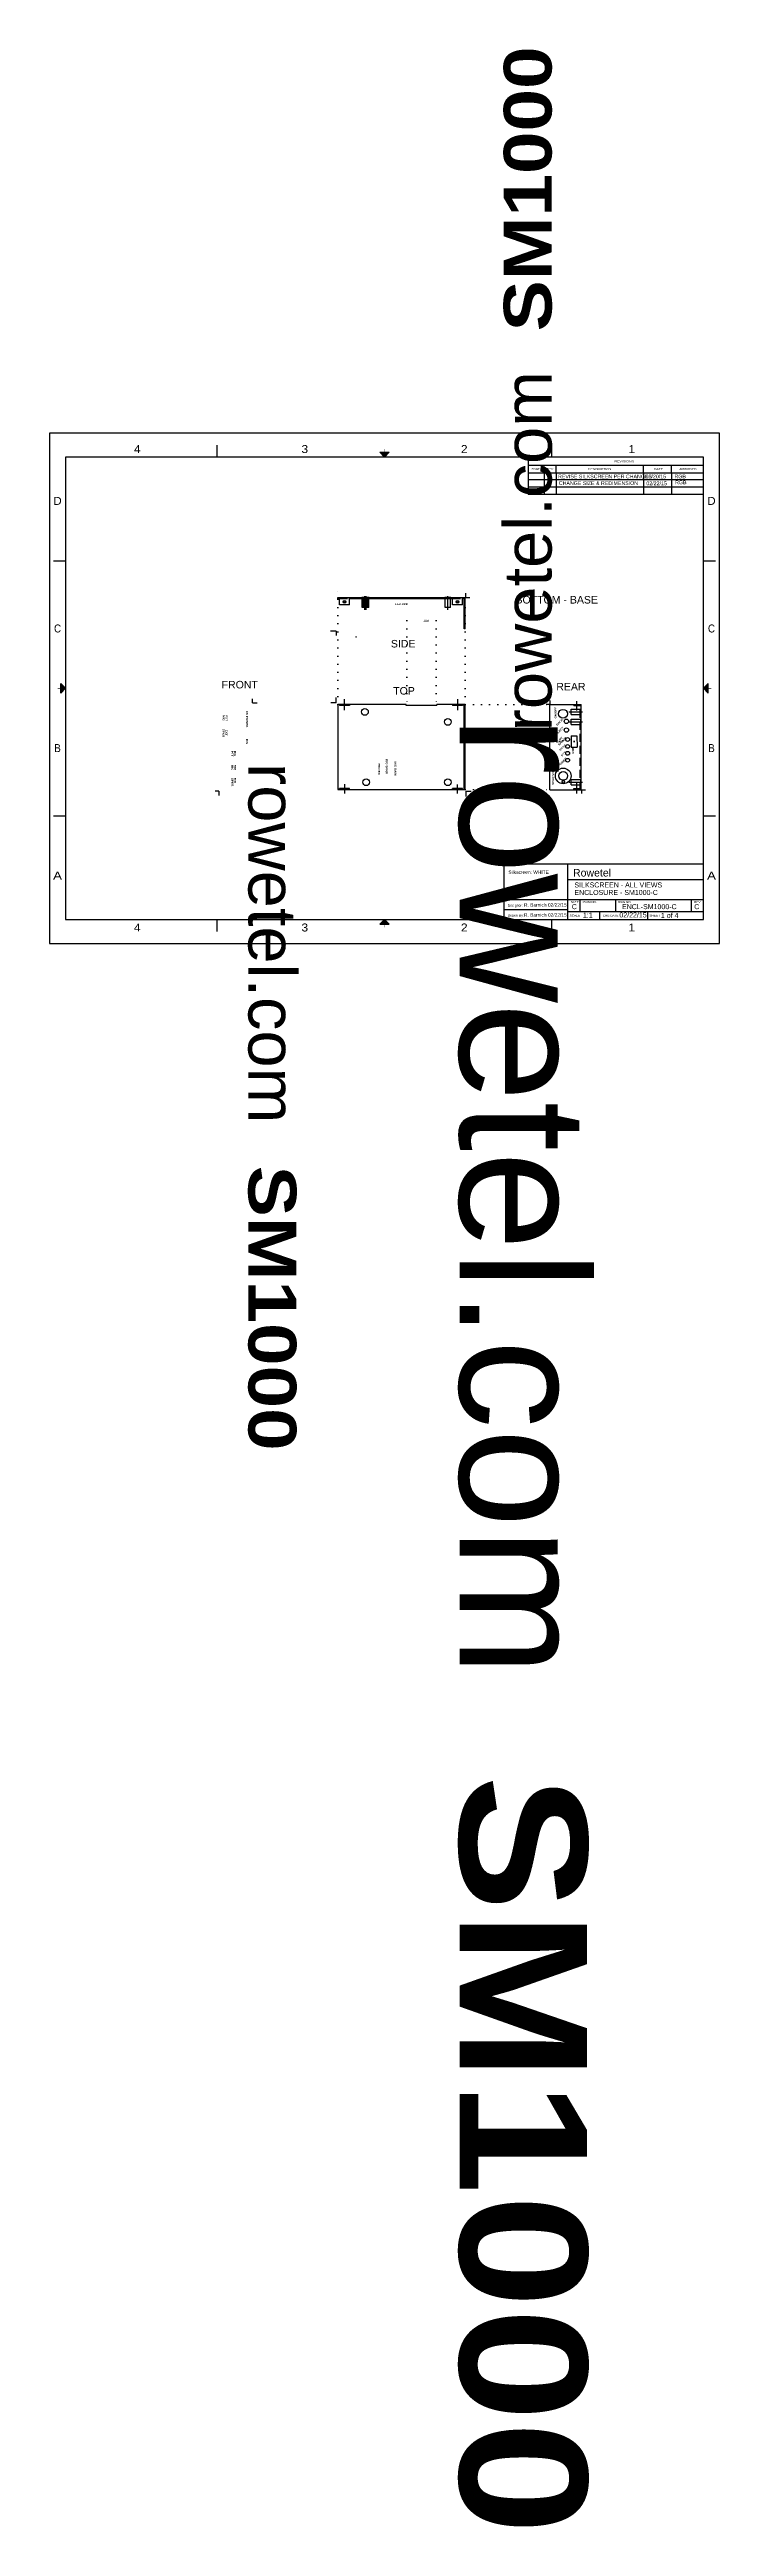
# Model space of a CAD drawing. Extents: x -85 to 448, y -1277 to 696.
import ezdxf
from ezdxf.enums import TextEntityAlignment as Align

# ---------------------------------------------------------------- set-up
doc = ezdxf.new("R2010")
doc.units = 0
for name, pattern in [('CENTER', [50.8, 31.75, -6.35, 6.35, -6.35]), ('DOT', [6.35, 0, -6.35]), ('HIDDEN', [9.525, 6.35, -3.175])]:
    doc.linetypes.add(name, pattern=pattern)
for name, color, linetype in [('ENCL-BOT', 14, 'Continuous'), ('ENCL-BOT-CONST', 7, 'Continuous'), ('SS-ALL', 134, 'Continuous')]:
    doc.layers.add(name, color=color, linetype=linetype)
doc.styles.add('ARIAL', font='arial.ttf')
doc.styles.add('ARIALBLACK', font='')
doc.styles.add('ARIALBLACKB', font='ariblk.ttf')
doc.styles.get('ARIALBLACK').set_extended_font_data('Arial Black')

# ---------------------------------------------------------------- blocks, each defined once
blk = doc.blocks.new('CROSS')
at = {"layer": 'ENCL-BOT', "color": 0, "linetype": 'Continuous'}
for p, q in [((-12.7, 0), (12.7, 0)), ((12.7, 0), (-12.7, 0)), ((0, -12.7), (0, 12.7)), ((0, 12.7), (0, -12.7))]:
    blk.add_line(p, q, dxfattribs=at)
blk = doc.blocks.new('PEM-BSO-3M-8-SV')
at = {"linetype": 'Continuous'}
for p, q in [((-2.4, 0.5), (-2.4, 0)), ((-2.4, 0.5), (2.4, 0.5)), ((-2.4, 0), (2.4, 0)), ((-2.1, 8), (2.1, 8)), ((-2.1, 8), (-2.1, 0.5)), ((2.1, 8), (2.1, 0.5)), ((2.4, 0.5), (2.4, 0))]:
    blk.add_line(p, q, dxfattribs=at)
at = {"linetype": 'CENTER'}
blk.add_line((0, 10), (0, -1), dxfattribs=at)
blk = doc.blocks.new('ANSI-C')
for points in [[(262.89, 391.16), (270.51, 391.16), (266.7, 387.35)], [(8.89, 199.39), (8.89, 207.01), (12.7, 203.2)], [(524.51, 199.39), (524.51, 207.01), (520.7, 203.2)], [(262.89, 15.24), (270.51, 15.24), (266.7, 19.05)]]:
    blk.add_hatch(color=7).paths.add_polyline_path(points)
for p, q in [((0, 406.4), (0, 0)), ((533.4, 406.4), (0, 406.4)), ((133.35, 387.35), (133.35, 396.875)), ((400.05, 387.35), (400.05, 396.875)), ((533.4, 0), (533.4, 406.4)), ((12.7, 387.35), (12.7, 19.05)), ((520.7, 387.35), (12.7, 387.35)), ((381, 387.35), (381, 360.74858)), ((381, 381), (520.7, 381)), ((393.7, 374.65), (393.7, 381)), ((403.352, 374.65), (403.352, 381)), ((472.948, 374.65), (472.948, 381)), ((495.3, 374.65), (495.3, 381)), ((520.7, 19.05), (520.7, 387.35)), ((381, 374.65), (520.7, 374.65)), ((3.175, 304.8), (12.7, 304.8)), ((520.7, 304.8), (530.225, 304.8)), ((3.175, 101.6), (12.7, 101.6)), ((520.7, 101.6), (530.225, 101.6)), ((361.95, 63.5), (520.7, 63.5)), ((361.95, 19.05), (361.95, 63.5)), ((412.75, 19.05), (412.75, 63.5)), ((412.75, 50.8), (520.7, 50.8)), ((361.95, 35.052), (520.7, 35.052)), ((361.95, 27.051), (412.75, 27.051)), ((412.75, 25.4), (520.7, 25.4)), ((422.402, 25.4), (422.402, 35.052)), ((438.15, 19.05), (438.15, 25.4)), ((450.85, 25.4), (450.85, 35.052)), ((476.25, 19.05), (476.25, 25.4)), ((511.048, 25.4), (511.048, 35.052)), ((0, 0), (533.4, 0)), ((12.7, 19.05), (520.7, 19.05)), ((133.35, 9.525), (133.35, 19.05)), ((400.05, 9.525), (400.05, 19.05))]:
    blk.add_line(p, q)
for points in [[(262.89, 391.16), (270.51, 391.16), (266.7, 387.35)], [(8.89, 199.39), (8.89, 207.01), (12.7, 203.2)], [(524.51, 199.39), (524.51, 207.01), (520.7, 203.2)], [(262.89, 15.24), (270.51, 15.24), (266.7, 19.05)]]:
    blk.add_lwpolyline(points, close=True)
for points in [[(266.7, 393.7, 0.508, 0.508, 0), (266.7, 391.16, 0.508, 0.508, 0)], [(6.35, 203.2, 0.508, 0.508, 0), (8.89, 203.2, 0.508, 0.508, 0)], [(527.05, 203.2, 0.508, 0.508, 0), (524.51, 203.2, 0.508, 0.508, 0)], [(266.7, 12.7, 0.508, 0.508, 0), (266.7, 15.24, 0.508, 0.508, 0)]]:
    blk.add_lwpolyline(points, format="xyseb")
at = {"style": 'ARIAL'}
for s, width, p in [('4', 1.084091, (69.85, 393.7)), ('3', 1.084091, (203.2, 393.7)), ('2', 1.084091, (330.2, 393.7)), ('1', 1.084091, (463.55, 393.7)), ('D', 1.031635, (6.35, 352.425)), ('D', 1.031635, (527.05, 352.425)), ('C', 0.876184, (6.35, 250.825)), ('C', 0.876184, (527.05, 250.825)), ('B', 0.876184, (6.35, 155.575)), ('B', 0.876184, (527.05, 155.575)), ('A', 1.206819, (6.35, 53.975)), ('A', 1.206819, (527.05, 53.975)), ('4', 1.084091, (69.85, 12.7)), ('3', 1.084091, (203.2, 12.7)), ('2', 1.084091, (330.2, 12.7)), ('1', 1.084091, (463.55, 12.7))]:
    blk.add_text(s, height=6.35, dxfattribs=dict(at, width=width)).set_placement(p, align=Align.MIDDLE_CENTER)
for s, width, p in [('ZONE', 1.044268, (383.76098, 376.94362)), ('REV', 1.12213, (395.73454, 376.94362)), ('DESCRIPTION', 1.174583, (428.8028, 376.94362)), ('REVISIONS', 1.232661, (449.83908, 383.0955)), ('DATE', 1.173604, (481.27158, 376.94362)), ('APPROVED', 1.077245, (501.43156, 376.94362)), ('SCALE', 1.110441, (414.07842, 21.3995)), ('SIZE', 1.292149, (414.98266, 32.15386)), ('FSCM NO.', 1.018009, (424.15206, 32.15386)), ('DWG NO.', 1.013542, (452.6534, 32.15386)), ('SHEET', 1.118206, (477.59112, 21.3995)), ('REV', 1.12213, (513.0927, 32.15386))]:
    blk.add_text(s, height=1.651, dxfattribs=dict(at, width=width)).set_placement(p)

msp = doc.modelspace()

# ---------------------------------------------------------------- linework, layer by layer
at = {"layer": 'ENCL-BOT', "color": 14, "linetype": 'Continuous'}
for p, q in [((144.5, 259.3), (245.9, 259.3)), ((144.5, 258.5), (144.5, 259.3)), ((144.5, 258.5), (145.7, 258.5)), ((145.7, 253.3), (145.7, 259.3)), ((153.7, 253.3), (153.7, 259.3)), ((153.7, 258.5), (198.8, 258.5)), ((198.8, 258.5), (223.8, 258.5)), ((223.8, 258.5), (235.7, 258.5)), ((235.7, 258.1), (235.7, 259.3)), ((235.7, 253.3), (235.7, 258.1)), ((243.7, 258.1), (243.7, 259.3)), ((245, 258.5), (243.7, 258.5)), ((243.7, 253.3), (243.7, 258.1)), ((245, 234.3), (245, 258.5)), ((245.9, 234.3), (245.9, 259.3)), ((153.7, 253.3), (145.7, 253.3)), ((243.7, 253.3), (235.7, 253.3)), ((245.9, 234.3), (245, 234.3)), ((144.5, 173.9), (144.5, 106.2)), ((198.8, 173.9), (144.5, 173.9)), ((145.7, 173.9), (145.7, 173.1)), ((153.7, 173.1), (145.7, 173.1)), ((153.7, 173.1), (145.7, 173.1)), ((153.7, 173.9), (153.7, 173.1)), ((245.9, 173.9), (223.3, 173.9)), ((235.7, 173.9), (235.7, 173.1)), ((243.7, 173.1), (235.7, 173.1)), ((243.7, 173.9), (243.7, 173.1)), ((245, 106.2), (245, 173.9)), ((245.9, 106.2), (245.9, 173.9)), ((313.3, 106.1), (313.3, 173.9)), ((313.3, 173.9), (337.8, 173.9)), ((332.3, 173.9), (338.3, 173.9)), ((338.3, 106.1), (338.3, 173.9)), ((330.3, 149.1), (334.8, 149.1)), ((330.3, 149.1), (330.3, 140.1)), ((330.3, 140.1), (334.9, 140.1)), ((334.8, 149.1), (334.9, 140.1)), ((144.5, 106.2), (245.9, 106.2)), ((145.7, 106.2), (145.7, 107.1)), ((153.7, 107.1), (145.7, 107.1)), ((153.7, 106.2), (153.7, 107.1)), ((235.7, 106.2), (235.7, 107.1)), ((243.7, 107.1), (235.7, 107.1)), ((243.7, 106.2), (243.7, 107.1)), ((313.3, 106.1), (338.3, 106.1))]:
    msp.add_line(p, q, dxfattribs=at)
at = {"layer": 'ENCL-BOT', "color": 14, "linetype": 'HIDDEN'}
for p, q in [((145.7, 258.5), (153.7, 258.5)), ((235.7, 258.5), (243.7, 258.5)), ((148.8, 173.1), (148.8, 173.9)), ((150.5, 173.1), (150.5, 173.9)), ((238.8, 173.9), (238.8, 173.1)), ((240.5, 173.9), (240.5, 173.1)), ((332.3, 173.1), (332.3, 173.9)), ((332.3, 173.1), (337.5, 173.1)), ((333.9, 173.1), (333.9, 173.9)), ((335.6, 173.1), (335.6, 173.9)), ((337.5, 106.1), (337.5, 173.8)), ((148.8, 107.1), (148.8, 106.3)), ((150.5, 107.1), (150.5, 106.3)), ((238.8, 106.2), (238.8, 107.1)), ((240.5, 106.2), (240.5, 107.1)), ((332.3, 107.1), (337.5, 107.1)), ((332.3, 106.2), (332.3, 107.1)), ((333.9, 106.2), (333.9, 107.1)), ((335.6, 106.2), (335.6, 107.1))]:
    msp.add_line(p, q, dxfattribs=at)
at = {"layer": 'ENCL-BOT', "color": 14, "linetype": 'CENTER'}
for p, q in [((149.7, 169.6), (149.7, 178.2)), ((239.7, 178.2), (239.7, 169.6)), ((334.7, 169.2), (334.7, 176.6)), ((149.7, 110.5), (149.7, 103.1)), ((239.7, 103.1), (239.7, 110.4)), ((334.7, 103.2), (334.7, 111.4))]:
    msp.add_line(p, q, dxfattribs=at)
at = {"layer": 'ENCL-BOT', "linetype": 'Continuous'}
for p, q in [((198.8, 173.1), (198.8, 173.9)), ((223.3, 173.1), (198.8, 173.1)), ((223.3, 173.1), (223.3, 173.9))]:
    msp.add_line(p, q, dxfattribs=at)
at = {"layer": 'ENCL-BOT', "color": 14, "linetype": 'Continuous'}
for centre, radius in [((149.7, 255.7), 1.1), ((239.7, 255.7), 1.1), ((166, 168.1), 2.7), ((232, 160.1), 2.7), ((323.7, 166.6), 3.5), ((326.4, 160.6), 1.75), ((326.4, 153.6), 1.75), ((327.4, 146.1), 1.5), ((327.4, 140.6), 1.5), ((323.9, 117.1), 3.5), ((327.4, 135.1), 1.5), ((327.4, 129.6), 1.5), ((167, 112.1), 2.7), ((232, 112.1), 2.7), ((323.9, 112.4), 0.95)]:
    msp.add_circle(centre, radius, dxfattribs=at)
at = {"layer": 'ENCL-BOT-CONST', "color": 7, "linetype": 'DOT'}
for p, q in [((144.5, 173.9), (144.5, 264.8)), ((245.9, 173.9), (245.9, 260.8)), ((245.9, 173.9), (312.6, 173.9)), ((245.9, 106.2), (312.9, 106.2))]:
    msp.add_line(p, q, dxfattribs=at)
at = {"layer": 'ENCL-BOT-CONST', "linetype": 'DOT'}
for p, q in [((199.3, 240.8), (199.3, 172.2)), ((222.8, 240.8), (222.8, 172.4))]:
    msp.add_line(p, q, dxfattribs=at)
at = {"layer": 'ENCL-BOT-CONST', "linetype": 'HIDDEN'}
for p, q in [((318.7, 153.6), (317.1, 153.6)), ((318.7, 146.1), (317.1, 146.1))]:
    msp.add_line(p, q, dxfattribs=at)
at = {"layer": 'ENCL-BOT-CONST', "linetype": 'Continuous'}
msp.add_circle((323.9, 117.1), 6.25, dxfattribs=at)
at = {"layer": 'SS-ALL', "linetype": 'Continuous'}
for p, q in [((308.6, 358.4), (308.6, 341.1)), ((318.2, 358.4), (318.2, 341.1)), ((387.8, 358.4), (387.8, 341.1)), ((410.2, 358.4), (410.2, 341.1)), ((435.5, 352.9), (295.8, 352.9)), ((435.5, 347.1), (295.8, 347.1)), ((295.9, 344.5), (295.9, 341.1)), ((425.5, 341.1), (295.9, 341.1)), ((435.5, 341.1), (425.5, 341.1)), ((246.3, 259.3), (246.3, 262.6)), ((246.3, 259.3), (249.5, 259.3)), ((143.2, 232.5), (138.7, 232.5)), ((143.2, 232.5), (143.2, 229)), ((76.6, 175.3), (76.6, 178.6)), ((143.2, 175.3), (143.2, 179.5)), ((76.6, 175.3), (80.1, 175.3)), ((143.2, 175.3), (138.9, 175.3)), ((313.4, 173.9), (310.3, 173.9)), ((313.4, 173.9), (313.4, 177.2)), ((49.8, 104.9), (46.7, 104.9)), ((49.8, 104.9), (49.8, 101.6)), ((246.3, 104.9), (250.5, 104.9)), ((246.3, 104.9), (246.3, 100.6)), ((338.4, 106.1), (341.6, 106.1)), ((338.4, 106.1), (338.4, 103))]:
    msp.add_line(p, q, dxfattribs=at)

# ---------------------------------------------------------------- block references
at = {"layer": 'ENCL-BOT', "color": 14, "linetype": 'HIDDEN'}
for p, rotation in [((166, 259.3), 180), ((167.1, 259.3), 180), ((232, 259.3), 180), ((338.3, 168.1), 90.00000000000006), ((338.3, 160.1), 90.00000000000006), ((338.3, 112.1), 90.00000000000006)]:
    msp.add_blockref('PEM-BSO-3M-8-SV', p, dxfattribs=dict(at, rotation=rotation))
at = {"layer": 'ENCL-BOT', "color": 14, "linetype": 'Continuous', "xscale": 0.00984251968503937, "yscale": 0.00984251968503937, "rotation": 270.0000000000001}
msp.add_blockref('CROSS', (149.7, 255.7), dxfattribs=at)
at = {"layer": 'ENCL-BOT', "color": 14, "linetype": 'Continuous'}
for p, xscale, yscale in [((321.2, 144.5), 0.00984251968503937, 0.00984251968503937), ((332.6, 144.6), 0.03937007874015748, 0.03937007874015748)]:
    msp.add_blockref('CROSS', p, dxfattribs=dict(at, xscale=xscale, yscale=yscale))
at = {"layer": 'ENCL-BOT-CONST', "linetype": 'HIDDEN', "xscale": 0.00984251968503937, "yscale": 0.00984251968503937, "rotation": 270.0000000000001}
msp.add_blockref('CROSS', (239.7, 255.7), dxfattribs=at)
at = {"layer": 'ENCL-BOT-CONST', "linetype": 'Continuous', "xscale": -0.00984251968503937, "yscale": 0.00984251968503937, "rotation": 90.00000000000006}
msp.add_blockref('CROSS', (323.7, 145), dxfattribs=at)
at = {"layer": 'SS-ALL', "linetype": 'Continuous'}
msp.add_blockref('ANSI-C', (-85.1, -16.3), dxfattribs=at)
at = {"layer": 'SS-ALL', "linetype": 'Continuous', "xscale": 0.00984251968503937, "yscale": 0.00984251968503937}
msp.add_blockref('CROSS', (158.9, 227.8), dxfattribs=at)

# ---------------------------------------------------------------- texts
at = {"layer": 'ENCL-BOT', "linetype": 'Continuous', "style": 'ARIAL'}
msp.add_text('BOTTOM - BASE', height=6, dxfattribs=at).set_placement((285.9, 254.4))
at = {"layer": 'SS-ALL', "linetype": 'Continuous', "style": 'ARIAL'}
for s, height, p in [('B', 3, (311.7, 353.9)), ('REVISE SILKSCREEN PER CHANGES', 3, (319.8, 354.1)), ('01/20/15', 3, (389.5, 354.1)), ('RGB', 3, (412.5, 354.1)), ('C', 3, (311.1, 348.6)), ('CHANGE SIZE & REDIMENSION', 3, (320.4, 348.8)), ('02/22/15', 3, (390.1, 348.6)), ('RGB', 3, (413, 349.4)), ('SIDE', 6, (186.7, 219.4)), ('FRONT', 6, (51.9, 186.8)), ('TOP', 6, (188.5, 181.9)), ('REAR', 6, (318.4, 185.2)), ('Silkscreen: WHITE', 2.75, (280.2, 39.1)), ('Rowetel', 6, (331.7, 37)), ('SILKSCREEN - ALL VIEWS', 4, (332.8, 28.3)), ('ENCLOSURE - SM1000-C', 4, (332.8, 22.3)), ('Designer:', 2, (279.7, 13)), ('Drawn By:', 2, (279.7, 5)), ('R. Barnich 02/22/15', 2.75, (292.7, 13)), ('R. Barnich 02/22/15', 2.75, (292.7, 5)), ('C', 4, (330.7, 11)), ('1:1', 4, (339.6, 4.3)), ('CHG DATE', 1.7, (355.5, 5)), ('02/22/15', 4, (368.6, 4.4)), ('ENCL-SM1000-C', 4, (370.7, 11)), ('1 of 4', 4, (401.7, 4)), ('C', 4, (428.2, 11))]:
    msp.add_text(s, height=height, dxfattribs=at).set_placement(p)
at = {"layer": 'SS-ALL', "linetype": 'HIDDEN'}
for s, rotation, style, p in [('EXT PTT', 180, 'ARIALBLACK', (199.8, 254.7)), ('PTT', 180, 'ARIALBLACK', (217, 241.5)), ('MIC', 270, 'ARIALBLACK', (52.7, 165.5)), ('EXT', 270, 'ARIALBLACK', (55, 165.5)), ('DC POWER', 270, 'ARIALBLACK', (71.4, 169)), ('ON/OFF', 90, 'ARIALBLACK', (318.5, 162.9)), ('BACK', 45, 'ARIALBLACKB', (319.1, 156.9)), ('SPKR', 270, 'ARIALBLACK', (52.6, 154.6)), (' EXT', 270, 'ARIALBLACK', (54.9, 154.6)), ('RIG', 270, 'ARIALBLACK', (71.4, 146.6)), ('SELECT', 45, 'ARIALBLACK', (317.8, 148.6)), ('CLIP/', 45, 'ARIALBLACK', (319.1, 142.9)), ('ERROR', 45, 'ARIALBLACK', (320.7, 141.3)), ('SYNC', 45, 'ARIALBLACK', (321.6, 136.8)), ('USB', 90, 'ARIALBLACK', (332.4, 134.6)), ('PTT', 270, 'ARIALBLACK', (59.6, 137)), ('MIC', 270, 'ARIALBLACK', (59.6, 126)), ('RIG', 270, 'ARIALBLACK', (61.8, 137)), ('RIG', 270, 'ARIALBLACK', (61.9, 126)), ('SPKR VOLUME', 90, 'ARIALBLACK', (316.5, 110)), ('POWER', 45, 'ARIALBLACK', (320.5, 124.4)), ('PTT', 45, 'ARIALBLACK', (323, 132.5)), ('SPKR', 270, 'ARIALBLACK', (59.7, 115.5)), ('RIG', 270, 'ARIALBLACK', (61.9, 115.5))]:
    msp.add_text(s, height=1.5, rotation=rotation, dxfattribs=dict(at, style=style)).set_placement(p)
at = {"layer": 'SS-ALL', "linetype": 'Continuous', "style": 'ARIALBLACK'}
for s, p in [('RIG MIC', (176.6, 127.1)), ('RIG SPKR', (182.6, 130.4)), ('MIC GAIN', (189.5, 128.6))]:
    msp.add_text(s, height=1.5, rotation=270, dxfattribs=at).set_placement(p)
at = {"layer": 'SS-ALL', "linetype": 'HIDDEN', "char_height": 3, "attachment_point": 7, "style": 'ARIAL'}
for s, insert, rotation in [('\\C256;\\H38.1;\\fArial|b0|i0;rowetel.com \\fArial Black|b0|i0; SM1000', (315.2, 152.6), 90), ('\\C256;\\H38.1;\\fArial|b0|i0;rowetel.com\\fArial Black|b0|i0;  SM1000', (72.7, 127.4), 270)]:
    msp.add_mtext(s, dxfattribs=dict(at, insert=insert, rotation=rotation))
at = {"layer": 'SS-ALL', "linetype": 'Continuous', "insert": (239.9, 165.3), "char_height": 3, "attachment_point": 7, "rotation": 270, "style": 'ARIAL'}
msp.add_mtext('\\C256;\\H101.6;\\fArial|b0|i0;rowetel.com  \\fArial Black|b0|i0;SM1000', dxfattribs=at)

doc.saveas('drawing.dxf')
